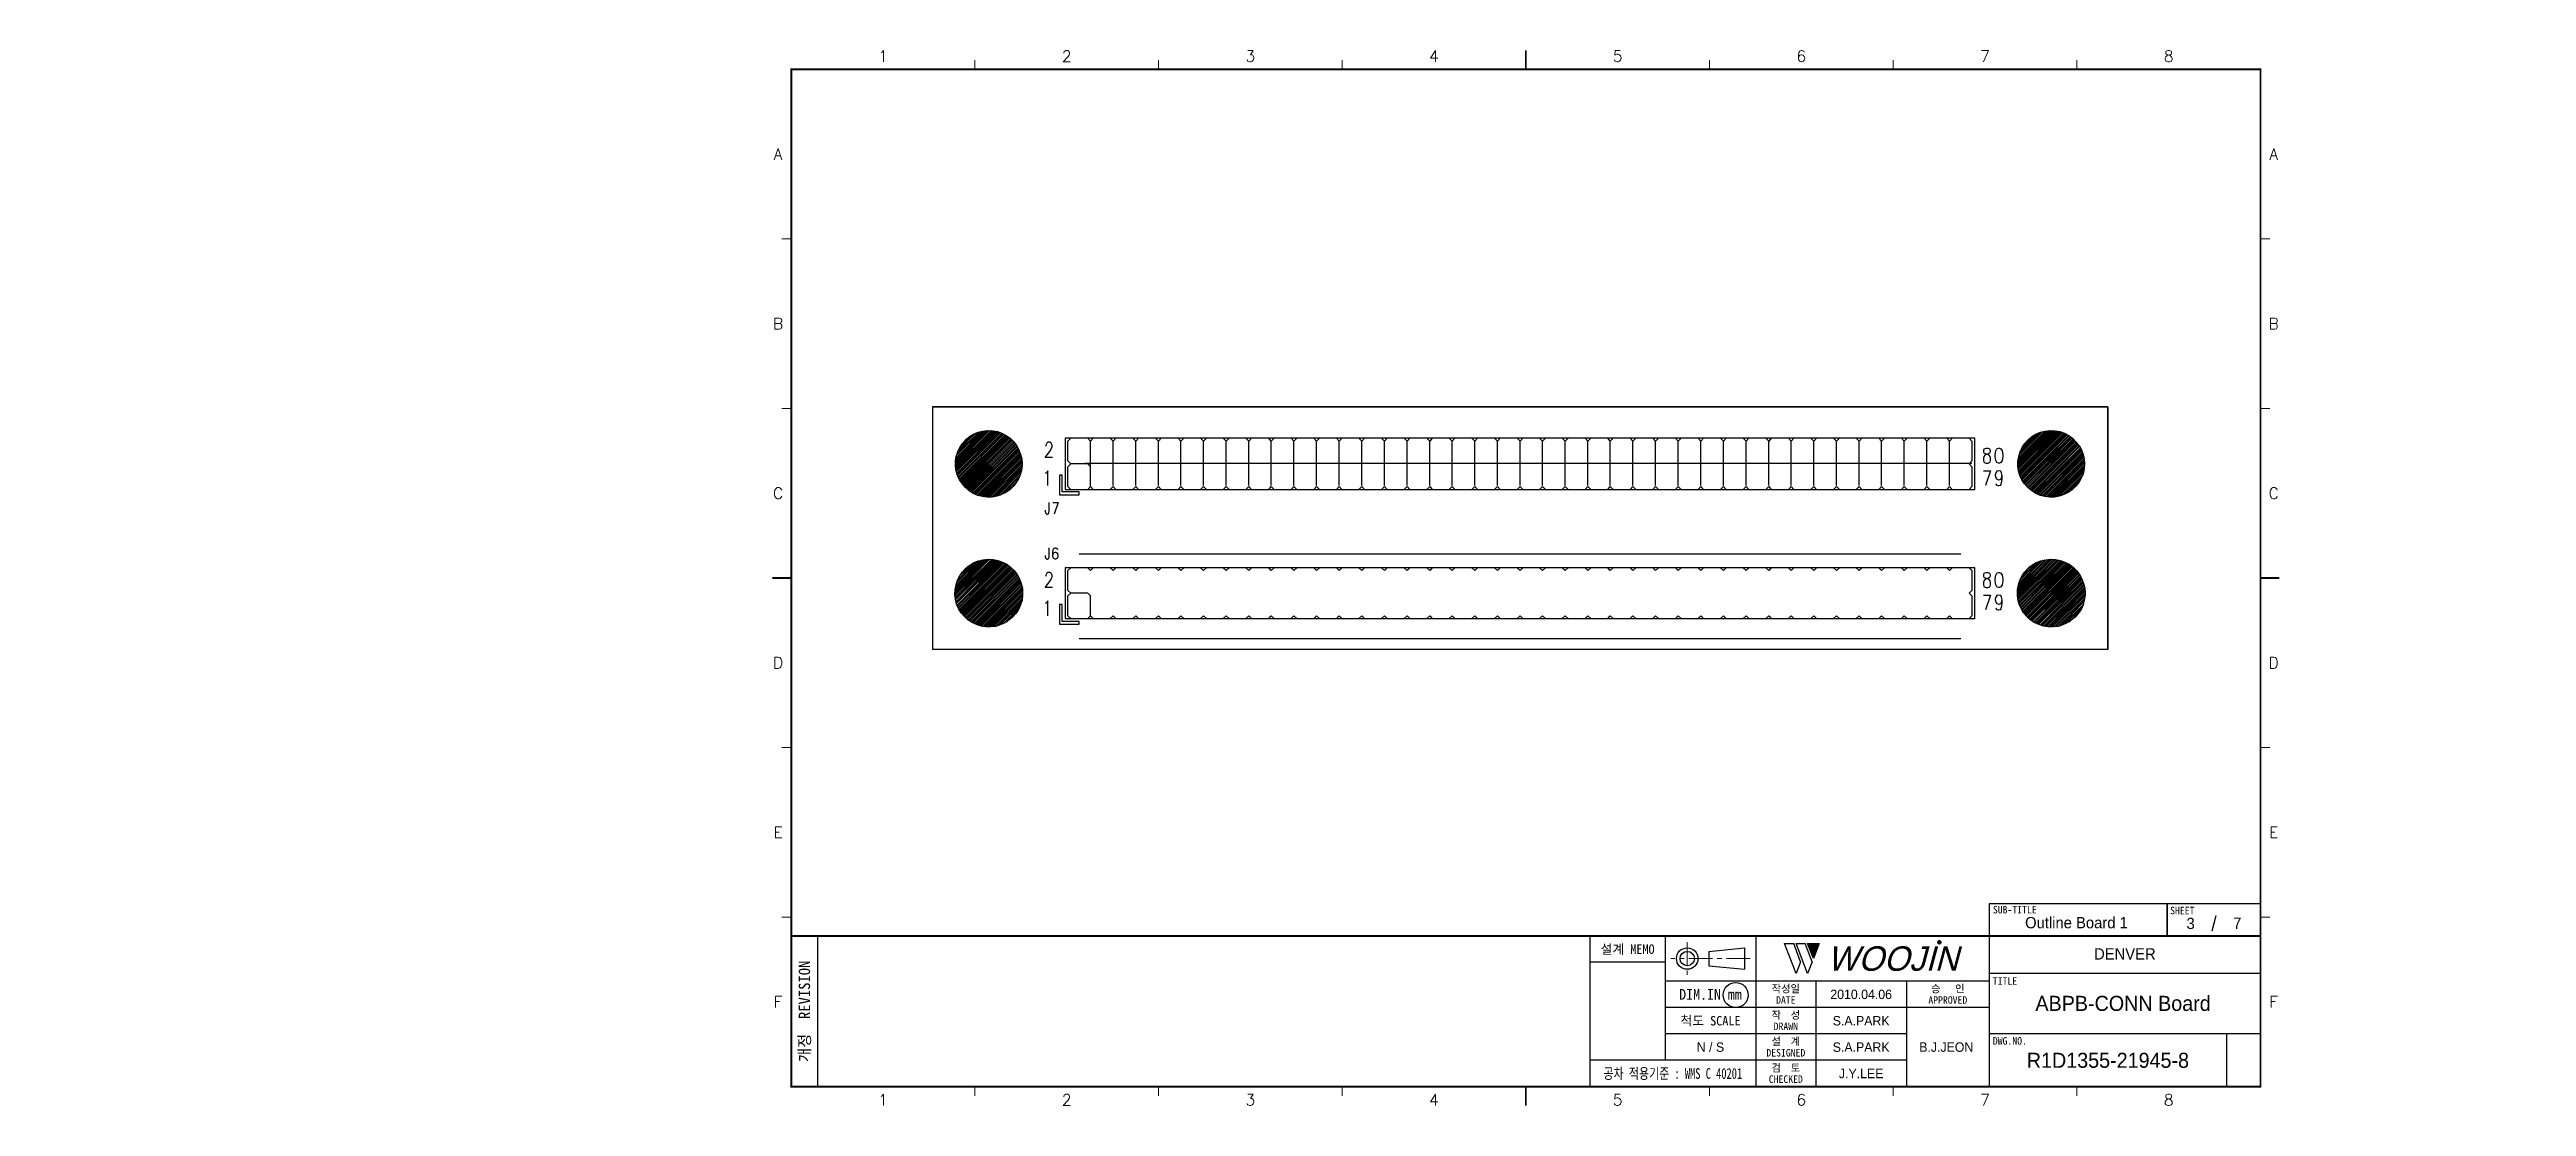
# Model space of a CAD drawing. Extents: x 295 to 953, y 10 to 290.
import ezdxf
from ezdxf.enums import TextEntityAlignment as Align

# ---------------------------------------------------------------- set-up
doc = ezdxf.new("R2010")
doc.units = 0
doc.header["$LTSCALE"] = 5
doc.header["$MEASUREMENT"] = 0
doc.linetypes.add('CENTER', pattern=[2, 1.25, -0.25, 0.25, -0.25])
doc.layers.get('0').update_dxf_attribs({"linetype": 'CONTINUOUS', "lineweight": 25})
for name, color, linetype, lineweight in [('2', 2, 'CENTER', 13), ('4', 4, 'CONTINUOUS', 18), ('6', 6, 'CONTINUOUS', 13)]:
    doc.layers.add(name, color=color, linetype=linetype, lineweight=lineweight)
for name, color, linetype in [('CK', 7, 'CONTINUOUS'), ('D2', 1, 'CONTINUOUS'), ('SHEET', 3, 'CONTINUOUS'), ('문자', 4, 'CONTINUOUS'), ('테두리', 3, 'CONTINUOUS')]:
    doc.layers.add(name, color=color, linetype=linetype)
doc.styles.add('MARK', font='ARLRDBD.TTF')
doc.styles.get("Standard").update_dxf_attribs({"font": 'simplex.shx'})
doc.styles.add('굴림', font='')
doc.styles.add('굴림체', font='')
doc.styles.get('굴림').set_extended_font_data('Gulim')
doc.styles.get('굴림체').set_extended_font_data('GulimChe')

msp = doc.modelspace()

# ---------------------------------------------------------------- texts
at = {"color": 4, "style": '굴림'}
for s, p in [('2010.04.06', (775.98, 39.5)), ('S.A.PARK', (775.98, 32.5)), ('S.A.PARK', (775.98, 25.5)), ('B.J.JEON', (798.57, 25.5)), ('J.Y.LEE', (775.98, 18.5))]:
    msp.add_text(s, height=2.5, dxfattribs=at).set_placement(p, align=Align.MIDDLE_CENTER)
at = {"layer": '4', "style": '굴림'}
for s, p in [('Outline Board 1', (833.13, 58.53)), ('3', (863.44, 58.33)), ('7', (875.83, 58.38)), ('DENVER', (845.98, 50.24))]:
    msp.add_text(s, height=3, dxfattribs=at).set_placement(p, align=Align.MIDDLE_CENTER)
at = {"layer": '6', "char_height": 3.5278, "width": 39.2183, "attachment_point": 4}
for insert in [(295.11, 181.28), (295.11, 173.63)]:
    msp.add_mtext('{\\f굴림|b0|i0|c129;\\C7;', dxfattribs=dict(at, insert=insert))
at = {"layer": '6', "color": 4, "char_height": 3, "attachment_point": 4, "style": '굴림체'}
for insert, width in [((905.28, 137.42), 36.962), ((952.58, 106.26), 52.2944), ((952.58, 102.14), 52.2944), ((573.67, 73.54), 36.962)]:
    msp.add_mtext('{\\f굴림|b0|i0|c129;\\C7;', dxfattribs=dict(at, insert=insert, width=width))
at = {"layer": '문자', "style": '굴림'}
for s, height, p in [('ABPB-CONN Board', 4, (845.5, 37.11)), ('N / S', 2.5, (735.98, 25.5)), ('R1D1355-21945-8', 4, (841.48, 22))]:
    msp.add_text(s, height=height, dxfattribs=at).set_placement(p, align=Align.MIDDLE_CENTER)

# ---------------------------------------------------------------- blocks, each defined once
blk = doc.blocks.new('B')
at = {"layer": '문자'}
blk.add_hatch(color=256, dxfattribs=at).paths.add_polyline_path([(13.79, 10), (15.31, 6), (16.84, 10)])
at = {"color": 4, "const_width": 0.6}
blk.add_lwpolyline([(48.46, 10.32, 1), (49.06, 10.32, 1)], format="xyb", close=True, dxfattribs=at)
at = {"layer": '문자'}
for p, q in [((10.73, 2), (7.68, 10)), ((7.68, 10), (10.09, 10)), ((11.94, 5.16), (10.09, 10)), ((10.73, 10), (13.15, 10)), ((13.79, 2), (10.73, 10)), ((14.99, 5.16), (13.15, 10)), ((13.79, 10), (16.84, 10)), ((15.31, 6), (13.79, 10)), ((16.84, 10), (15.31, 6)), ((11.94, 5.16), (10.73, 2)), ((14.99, 5.16), (13.79, 2))]:
    blk.add_line(p, q, dxfattribs=at)
at = {"layer": '문자', "style": 'MARK', "oblique": 15}
blk.add_text('WOOJIN', height=6.5, dxfattribs=at).set_placement((36.4, 6), align=Align.MIDDLE_CENTER)
blk = doc.blocks.new('C')
blk.add_line((15, 285), (15, 285))
at = {"layer": '2'}
for p, q in [((252.83, 53.35), (252.83, 44.65)), ((269.53, 49), (248.48, 49))]:
    blk.add_line(p, q, dxfattribs=at)
at = {"layer": 'SHEET'}
for p, q in [((393.14, 60.3), (392.07, 56.28)), ((22, 55), (22, 15)), ((227, 55), (227, 15)), ((247, 55), (247, 22)), ((271, 55), (271, 15)), ((271, 55), (271, 15)), ((333, 55), (333, 15)), ((247, 48), (227, 48)), ((333, 43), (247, 43)), ((287, 43), (287, 15)), ((311, 43), (311, 15)), ((405, 45), (333, 45)), ((333, 36), (247, 36)), ((311, 29), (247, 29)), ((405, 29), (333, 29)), ((396, 29), (396, 15)), ((311, 22), (227, 22))]:
    blk.add_line(p, q, dxfattribs=at)
at = {"layer": 'SHEET', "color": 4}
for p, q in [((258.53, 50.9), (268.03, 51.85)), ((258.53, 50.9), (258.53, 47.1)), ((258.53, 47.1), (268.03, 46.15)), ((268.03, 51.85), (268.03, 46.15))]:
    blk.add_line(p, q, dxfattribs=at)
at = {"layer": 'SHEET'}
for points in [[(333, 55), (380.19, 55), (380.19, 63.49), (333, 63.49)], [(380.19, 55), (405, 55), (405, 63.49), (380.19, 63.49)]]:
    blk.add_lwpolyline(points, close=True, dxfattribs=at)
at = {"layer": 'SHEET', "color": 4}
for radius in [2.85, 1.9]:
    blk.add_circle((252.83, 49), radius, dxfattribs=at)
at = {"layer": 'SHEET'}
blk.add_circle((265.7, 39.32), 3.32, dxfattribs=at)
at = {"layer": '테두리'}
blk.add_line((405, 285), (405, 15), dxfattribs=at)
for points, const_width in [([(210, 290), (210, 285)], 0.5), ([(15, 285), (15, 15), (405, 15), (405, 285), (15, 285)], 0.5), ([(63.75, 287.5), (63.75, 285)], 0.3), ([(112.5, 287.5), (112.5, 285)], 0.3), ([(161.25, 287.5), (161.25, 285)], 0.3), ([(258.75, 287.5), (258.75, 285)], 0.3), ([(307.5, 287.5), (307.5, 285)], 0.3), ([(356.25, 287.5), (356.25, 285)], 0.3), ([(12.5, 240), (15, 240)], 0.3), ([(407.5, 240), (405, 240)], 0.3), ([(12.5, 195), (15, 195)], 0.3), ([(407.5, 195), (405, 195)], 0.3), ([(10, 150), (15, 150)], 0.5), ([(410, 150), (405, 150)], 0.5), ([(12.5, 105), (15, 105)], 0.3), ([(407.5, 105), (405, 105)], 0.3), ([(12.5, 60), (15, 60)], 0.3), ([(407.5, 60), (405, 60)], 0.3), ([(15, 55), (405, 55)], 0.5), ([(63.75, 12.5), (63.75, 15)], 0.3), ([(112.5, 12.5), (112.5, 15)], 0.3), ([(161.25, 12.5), (161.25, 15)], 0.3), ([(210, 10), (210, 15)], 0.5), ([(258.75, 12.5), (258.75, 15)], 0.3), ([(307.5, 12.5), (307.5, 15)], 0.3), ([(356.25, 12.5), (356.25, 15)], 0.3)]:
    blk.add_lwpolyline(points, dxfattribs=dict(at, const_width=const_width))
blk.add_blockref('B', (271, 43))
at = {"layer": '문자'}
for s, p in [('1', (39.38, 288.5)), ('2', (88.12, 288.5)), ('3', (136.88, 288.5)), ('4', (185.62, 288.5)), ('5', (234.38, 288.5)), ('6', (283.12, 288.5)), ('7', (331.88, 288.5)), ('8', (380.62, 288.5)), ('A', (11.5, 262.5)), ('A', (408.5, 262.5)), ('B', (11.5, 217.5)), ('B', (408.5, 217.5)), ('C', (11.5, 172.5)), ('C', (408.5, 172.5)), ('D', (11.5, 127.5)), ('D', (408.5, 127.5)), ('E', (11.5, 82.5)), ('E', (408.5, 82.5)), ('F', (11.5, 37.5)), ('F', (408.5, 37.5)), ('1', (39.38, 11.5)), ('2', (88.12, 11.5)), ('3', (136.88, 11.5)), ('4', (185.62, 11.5)), ('5', (234.38, 11.5)), ('6', (283.12, 11.5)), ('7', (331.88, 11.5)), ('8', (380.62, 11.5))]:
    blk.add_text(s, height=3, dxfattribs=at).set_placement(p, align=Align.MIDDLE)
at = {"layer": '문자', "style": '굴림체'}
for s, height, p in [('SUB-TITLE', 2, (339.77, 61.98)), ('SHEET', 2, (384.24, 61.74)), ('설계 MEMO', 2.5, (237, 51.5)), ('DIM.IN mm', 2.85, (259, 39.5)), ('작성일', 2, (279, 41)), ('승   인', 2, (322, 41)), ('척도 SCALE', 2.5, (259, 32.5)), ('작  성', 2, (279, 34)), ('DATE', 2, (279, 38)), ('APPROVED', 2, (322, 38)), ('설  계', 2, (279, 27)), ('DRAWN', 2, (279, 31)), ('DESIGNED', 2, (279, 24)), ('검  토', 2, (279, 20)), ('CHECKED', 2, (279, 17))]:
    blk.add_text(s, height=height, dxfattribs=at).set_placement(p, align=Align.MIDDLE_CENTER)
blk.add_text('개정  REVISION', height=3, rotation=90, dxfattribs=at).set_placement((18.5, 35), align=Align.MIDDLE_CENTER)
for s, p in [('TITLE', (333.95, 42.05)), ('DWG.NO.', (333.95, 26.15))]:
    blk.add_text(s, height=2, dxfattribs=at).set_placement(p)
at = {"layer": '문자', "style": '굴림체', "width": 0.75}
blk.add_text('공차 적용기준 : WMS C 40201', height=2.85, dxfattribs=at).set_placement((249, 18.5), align=Align.MIDDLE_CENTER)

# ---------------------------------------------------------------- linework, layer by layer
msp.add_line((491.98, 15), (491.98, 15))
msp.add_line((491.98, 15), (491.98, 15))
at = {"layer": 'CK', "color": 7}
for p, q in [((535.57, 180.91), (543.8, 189.14)), ((535.57, 180.45), (544.26, 189.14)), ((535.57, 180.07), (544.64, 189.14)), ((535.57, 179.62), (545.1, 189.14)), ((535.65, 181.44), (543.35, 189.06)), ((535.65, 179.23), (545.48, 189.06)), ((535.73, 178.85), (545.86, 189.06)), ((535.73, 181.9), (542.81, 188.99)), ((535.73, 178.47), (546.24, 188.99)), ((535.8, 178.17), (546.55, 188.91)), ((535.88, 182.51), (542.28, 188.91)), ((535.95, 177.79), (546.93, 188.76)), ((536.03, 183.12), (541.67, 188.68)), ((536.03, 177.48), (547.23, 188.68)), ((536.11, 177.18), (547.54, 188.61)), ((536.18, 183.5), (536.72, 184.64)), ((536.26, 183.81), (540.91, 188.45)), ((536.26, 176.87), (547.84, 188.45)), ((536.41, 176.57), (548.15, 188.3)), ((536.56, 176.26), (548.45, 188.15)), ((536.72, 184.64), (540.07, 188)), ((536.72, 175.96), (548.76, 188)), ((536.72, 184.64), (537.48, 185.71)), ((536.87, 175.73), (548.98, 187.85)), ((537.02, 175.42), (549.29, 187.69)), ((537.17, 175.2), (549.52, 187.54)), ((537.4, 174.97), (549.75, 187.31)), ((537.48, 185.71), (538.32, 186.7)), ((537.55, 174.74), (549.98, 187.16)), ((537.71, 186.09), (538.62, 187.01)), ((537.78, 174.51), (550.28, 186.93)), ((537.94, 174.28), (550.43, 186.78)), ((538.16, 174.05), (550.66, 186.55)), ((538.32, 186.7), (539.31, 187.54)), ((538.39, 173.82), (550.89, 186.32)), ((538.62, 173.6), (551.12, 186.09)), ((538.85, 173.44), (551.27, 185.86)), ((539.08, 173.21), (551.5, 185.64)), ((539.31, 187.54), (540.37, 188.15)), ((539.38, 173.06), (551.65, 185.41)), ((539.61, 172.91), (551.88, 185.1)), ((539.84, 172.68), (552.03, 184.87)), ((540.15, 172.53), (552.19, 184.57)), ((540.37, 188.15), (541.59, 188.68)), ((540.45, 172.38), (552.34, 184.26)), ((541.59, 188.68), (542.81, 188.99)), ((542.81, 188.99), (544.11, 189.14)), ((544.11, 189.14), (545.4, 189.06)), ((545.4, 189.06), (546.7, 188.84)), ((546.7, 188.84), (547.92, 188.45)), ((547.92, 188.45), (549.06, 187.85)), ((549.06, 187.85), (550.13, 187.08)), ((550.13, 187.08), (551.04, 186.17)), ((551.04, 186.17), (551.8, 185.18)), ((551.8, 185.18), (552.41, 184.04)), ((559.73, 185.64), (559.58, 185.25)), ((559.58, 185.25), (559.58, 185.03)), ((559.81, 185.79), (559.73, 185.64)), ((560.11, 186.02), (559.81, 185.79)), ((560.64, 186.02), (560.11, 186.02)), ((560.95, 185.79), (560.64, 186.02)), ((560.8, 183.88), (561.1, 184.49)), ((561.1, 185.64), (560.95, 185.79)), ((561.25, 185.25), (561.1, 185.64)), ((561.1, 184.49), (561.25, 184.87)), ((561.25, 184.87), (561.25, 185.25)), ((564.68, 187.08), (564.68, 173.52)), ((806.16, 187.08), (564.68, 187.08)), ((566.21, 187.08), (565.44, 186.32)), ((565.44, 181.06), (565.44, 186.32)), ((570.7, 187.08), (566.21, 187.08)), ((571.39, 186.32), (570.7, 187.08)), ((572.15, 187.08), (571.39, 186.32)), ((571.39, 174.51), (571.39, 186.47)), ((576.65, 187.08), (572.15, 187.08)), ((577.41, 186.32), (576.65, 187.08)), ((578.17, 187.08), (577.41, 186.32)), ((577.41, 174.51), (577.41, 186.47)), ((582.67, 187.08), (578.17, 187.08)), ((583.43, 186.32), (582.67, 187.08)), ((584.19, 187.08), (583.43, 186.32)), ((583.43, 174.51), (583.43, 186.47)), ((588.68, 187.08), (584.19, 187.08)), ((589.45, 186.32), (588.68, 187.08)), ((590.21, 187.08), (589.45, 186.32)), ((589.45, 174.51), (589.45, 186.47)), ((594.7, 187.08), (590.21, 187.08)), ((595.39, 186.32), (594.7, 187.08)), ((596.15, 187.08), (595.39, 186.32)), ((595.39, 174.51), (595.39, 186.47)), ((600.65, 187.08), (596.15, 187.08)), ((601.41, 186.32), (600.65, 187.08)), ((602.17, 187.08), (601.41, 186.32)), ((601.41, 174.51), (601.41, 186.47)), ((606.67, 187.08), (602.17, 187.08)), ((607.43, 186.32), (606.67, 187.08)), ((608.19, 187.08), (607.43, 186.32)), ((607.43, 174.51), (607.43, 186.47)), ((612.69, 187.08), (608.19, 187.08)), ((613.45, 186.32), (612.69, 187.08)), ((614.14, 187.08), (613.45, 186.32)), ((613.45, 174.51), (613.45, 186.47)), ((618.71, 187.08), (614.14, 187.08)), ((619.39, 186.32), (618.71, 187.08)), ((620.16, 187.08), (619.39, 186.32)), ((619.39, 174.51), (619.39, 186.47)), ((624.65, 187.08), (620.16, 187.08)), ((625.41, 186.32), (624.65, 187.08)), ((626.18, 187.08), (625.41, 186.32)), ((625.41, 174.51), (625.41, 186.47)), ((630.67, 187.08), (626.18, 187.08)), ((631.43, 186.32), (630.67, 187.08)), ((632.2, 187.08), (631.43, 186.32)), ((631.43, 174.51), (631.43, 186.47)), ((636.69, 187.08), (632.2, 187.08)), ((637.45, 186.32), (636.69, 187.08)), ((638.14, 187.08), (637.45, 186.32)), ((637.45, 174.51), (637.45, 186.47)), ((642.63, 187.08), (638.14, 187.08)), ((643.4, 186.32), (642.63, 187.08)), ((644.16, 187.08), (643.4, 186.32)), ((643.4, 174.51), (643.4, 186.47)), ((648.65, 187.08), (644.16, 187.08)), ((649.42, 186.32), (648.65, 187.08)), ((650.18, 187.08), (649.42, 186.32)), ((649.42, 174.51), (649.42, 186.47)), ((654.67, 187.08), (650.18, 187.08)), ((655.44, 186.32), (654.67, 187.08)), ((656.2, 187.08), (655.44, 186.32)), ((655.44, 174.51), (655.44, 186.47)), ((660.69, 187.08), (656.2, 187.08)), ((661.46, 186.32), (660.69, 187.08)), ((662.14, 187.08), (661.46, 186.32)), ((661.46, 174.51), (661.46, 186.47)), ((666.64, 187.08), (662.14, 187.08)), ((667.4, 186.32), (666.64, 187.08)), ((668.16, 187.08), (667.4, 186.32)), ((667.4, 174.51), (667.4, 186.47)), ((672.66, 187.08), (668.16, 187.08)), ((673.42, 186.32), (672.66, 187.08)), ((674.18, 187.08), (673.42, 186.32)), ((673.42, 174.51), (673.42, 186.47)), ((678.68, 187.08), (674.18, 187.08)), ((679.44, 186.32), (678.68, 187.08)), ((680.2, 187.08), (679.44, 186.32)), ((679.44, 174.51), (679.44, 186.47)), ((684.7, 187.08), (680.2, 187.08)), ((685.46, 186.32), (684.7, 187.08)), ((686.14, 187.08), (685.46, 186.32)), ((685.46, 174.51), (685.46, 186.47)), ((690.64, 187.08), (686.14, 187.08)), ((691.4, 186.32), (690.64, 187.08)), ((692.16, 187.08), (691.4, 186.32)), ((691.4, 174.51), (691.4, 186.47)), ((696.66, 187.08), (692.16, 187.08)), ((697.42, 186.32), (696.66, 187.08)), ((698.18, 187.08), (697.42, 186.32)), ((697.42, 174.51), (697.42, 186.47)), ((702.68, 187.08), (698.18, 187.08)), ((703.44, 186.32), (702.68, 187.08)), ((704.2, 187.08), (703.44, 186.32)), ((703.44, 174.51), (703.44, 186.47)), ((708.7, 187.08), (704.2, 187.08)), ((709.39, 186.32), (708.7, 187.08)), ((710.15, 187.08), (709.39, 186.32)), ((709.39, 174.51), (709.39, 186.47)), ((714.64, 187.08), (710.15, 187.08)), ((715.41, 186.32), (714.64, 187.08)), ((716.17, 187.08), (715.41, 186.32)), ((715.41, 174.51), (715.41, 186.47)), ((720.66, 187.08), (716.17, 187.08)), ((721.43, 186.32), (720.66, 187.08)), ((722.19, 187.08), (721.43, 186.32)), ((721.43, 174.51), (721.43, 186.47)), ((726.68, 187.08), (722.19, 187.08)), ((727.45, 186.32), (726.68, 187.08)), ((728.21, 187.08), (727.45, 186.32)), ((727.45, 174.51), (727.45, 186.47)), ((732.7, 187.08), (728.21, 187.08)), ((733.39, 186.32), (732.7, 187.08)), ((734.15, 187.08), (733.39, 186.32)), ((733.39, 174.51), (733.39, 186.47)), ((738.65, 187.08), (734.15, 187.08)), ((739.41, 186.32), (738.65, 187.08)), ((740.17, 187.08), (739.41, 186.32)), ((739.41, 174.51), (739.41, 186.47)), ((744.67, 187.08), (740.17, 187.08)), ((745.43, 186.32), (744.67, 187.08)), ((746.19, 187.08), (745.43, 186.32)), ((745.43, 174.51), (745.43, 186.47)), ((750.69, 187.08), (746.19, 187.08)), ((751.45, 186.32), (750.69, 187.08)), ((752.13, 187.08), (751.45, 186.32)), ((751.45, 174.51), (751.45, 186.47)), ((756.71, 187.08), (752.13, 187.08)), ((757.39, 186.32), (756.71, 187.08)), ((758.15, 187.08), (757.39, 186.32)), ((757.39, 174.51), (757.39, 186.47)), ((762.65, 187.08), (758.15, 187.08)), ((763.41, 186.32), (762.65, 187.08)), ((764.17, 187.08), (763.41, 186.32)), ((763.41, 174.51), (763.41, 186.47)), ((768.67, 187.08), (764.17, 187.08)), ((769.43, 186.32), (768.67, 187.08)), ((770.19, 187.08), (769.43, 186.32)), ((769.43, 174.51), (769.43, 186.47)), ((774.69, 187.08), (770.19, 187.08)), ((775.45, 186.32), (774.69, 187.08)), ((776.14, 187.08), (775.45, 186.32)), ((775.45, 174.51), (775.45, 186.47)), ((780.71, 187.08), (776.14, 187.08)), ((781.39, 186.32), (780.71, 187.08)), ((782.16, 187.08), (781.39, 186.32)), ((781.39, 174.51), (781.39, 186.47)), ((786.65, 187.08), (782.16, 187.08)), ((787.41, 186.32), (786.65, 187.08)), ((788.18, 187.08), (787.41, 186.32)), ((787.41, 174.51), (787.41, 186.47)), ((792.67, 187.08), (788.18, 187.08)), ((793.43, 186.32), (792.67, 187.08)), ((794.2, 187.08), (793.43, 186.32)), ((793.43, 174.51), (793.43, 186.47)), ((798.69, 187.08), (794.2, 187.08)), ((799.45, 186.32), (798.69, 187.08)), ((800.14, 187.08), (799.45, 186.32)), ((799.45, 174.51), (799.45, 186.47)), ((804.64, 187.08), (800.14, 187.08)), ((805.4, 186.32), (804.64, 187.08)), ((805.4, 186.32), (805.4, 181.06)), ((806.16, 173.52), (806.16, 187.08)), ((808.52, 183.88), (808.67, 184.26)), ((808.67, 184.26), (809.13, 184.49)), ((809.13, 184.49), (809.66, 184.49)), ((809.66, 184.49), (810.05, 184.26)), ((810.05, 184.26), (810.2, 183.88)), ((811.72, 183.73), (812.03, 184.26)), ((812.03, 184.26), (812.41, 184.49)), ((812.41, 184.49), (812.71, 184.49)), ((812.71, 184.49), (813.09, 184.26)), ((813.09, 184.26), (813.4, 183.73)), ((817.59, 180.91), (825.82, 189.14)), ((817.59, 180.45), (826.28, 189.14)), ((817.59, 180.07), (826.66, 189.14)), ((817.59, 179.62), (827.11, 189.14)), ((817.67, 181.44), (825.29, 189.06)), ((817.67, 179.23), (827.5, 189.06)), ((817.67, 178.85), (827.88, 189.06)), ((817.74, 181.9), (824.83, 188.99)), ((817.74, 178.47), (828.18, 188.99)), ((817.82, 182.51), (824.22, 188.91)), ((817.82, 178.17), (828.56, 188.91)), ((817.89, 177.79), (828.87, 188.76)), ((818.05, 183.12), (823.61, 188.68)), ((818.05, 177.48), (829.25, 188.68)), ((818.12, 177.18), (829.55, 188.61)), ((818.2, 183.5), (818.73, 184.64)), ((818.28, 183.81), (822.92, 188.45)), ((818.28, 176.87), (829.86, 188.45)), ((818.43, 176.57), (830.16, 188.3)), ((818.5, 176.26), (830.47, 188.15)), ((818.66, 175.96), (830.7, 188)), ((818.73, 184.64), (822.09, 188)), ((818.73, 184.64), (819.42, 185.71)), ((818.89, 175.73), (831, 187.85)), ((819.04, 175.42), (831.23, 187.69)), ((819.19, 175.2), (831.53, 187.54)), ((819.34, 174.97), (831.76, 187.31)), ((819.42, 185.71), (820.33, 186.7)), ((819.57, 174.74), (831.99, 187.16)), ((819.72, 186.09), (820.64, 187.01)), ((819.72, 174.51), (832.22, 186.93)), ((819.95, 174.28), (832.45, 186.78)), ((820.18, 174.05), (832.68, 186.55)), ((820.33, 186.7), (821.32, 187.54)), ((820.41, 173.82), (832.91, 186.32)), ((820.64, 173.6), (833.13, 186.09)), ((820.87, 173.44), (833.29, 185.86)), ((821.09, 173.21), (833.52, 185.64)), ((821.32, 187.54), (822.39, 188.15)), ((821.32, 173.06), (833.67, 185.41)), ((821.63, 172.91), (833.82, 185.1)), ((821.86, 172.68), (833.97, 184.87)), ((822.16, 172.53), (834.2, 184.57)), ((822.39, 188.15), (823.61, 188.68)), ((822.47, 172.38), (834.35, 184.26)), ((823.61, 188.68), (824.83, 188.99)), ((824.83, 188.99), (826.12, 189.14)), ((826.12, 189.14), (827.42, 189.06)), ((827.42, 189.06), (828.71, 188.84)), ((828.71, 188.84), (829.93, 188.45)), ((829.93, 188.45), (831.08, 187.85)), ((831.08, 187.85), (832.07, 187.08)), ((832.07, 187.08), (832.98, 186.17)), ((832.98, 186.17), (833.82, 185.18)), ((833.82, 185.18), (834.43, 184.04)), ((535.57, 180.99), (535.8, 182.28)), ((535.57, 179.69), (535.57, 180.99)), ((535.8, 178.4), (535.57, 179.69)), ((535.8, 182.28), (536.18, 183.5)), ((536.11, 177.18), (535.8, 178.4)), ((540.76, 172.3), (552.49, 184.04)), ((540.98, 172.15), (552.57, 183.73)), ((541.36, 172), (552.72, 183.43)), ((541.67, 171.92), (552.79, 183.04)), ((541.97, 171.77), (552.95, 182.74)), ((542.28, 171.69), (553.02, 182.43)), ((542.66, 171.61), (553.1, 182.05)), ((543.04, 171.54), (553.18, 181.67)), ((543.42, 171.54), (553.18, 181.29)), ((543.8, 171.46), (553.25, 180.91)), ((544.18, 171.46), (553.25, 180.53)), ((544.64, 171.46), (553.25, 180.07)), ((545.1, 171.46), (553.25, 179.62)), ((545.56, 171.54), (553.18, 179.16)), ((546.09, 171.61), (553.1, 178.62)), ((546.7, 171.77), (552.95, 178.09)), ((552.41, 184.04), (552.87, 182.82)), ((552.87, 177.63), (552.41, 176.49)), ((552.87, 182.82), (553.18, 181.6)), ((553.18, 178.93), (552.87, 177.63)), ((553.18, 181.6), (553.25, 180.3)), ((553.25, 180.23), (553.18, 178.93)), ((553.25, 180.3), (553.25, 180.23)), ((559.42, 181.98), (560.8, 183.88)), ((561.33, 181.98), (559.42, 181.98)), ((559.73, 177.94), (559.42, 177.71)), ((560.11, 178.47), (559.73, 177.94)), ((560.11, 174.51), (560.11, 178.47)), ((566.21, 180.3), (565.44, 181.06)), ((565.44, 179.54), (566.21, 180.3)), ((565.44, 174.28), (565.44, 179.54)), ((570.7, 180.3), (566.21, 180.3)), ((569.94, 180.45), (805.4, 180.45)), ((571.39, 179.54), (570.7, 180.3)), ((571.39, 174.28), (571.39, 179.54)), ((805.4, 181.06), (804.64, 180.3)), ((804.64, 180.3), (805.4, 179.54)), ((805.4, 179.54), (805.4, 174.28)), ((808.52, 182.21), (808.45, 181.83)), ((808.45, 181.83), (808.45, 181.22)), ((808.45, 181.22), (808.52, 180.83)), ((808.45, 178.47), (810.35, 178.47)), ((808.52, 183.5), (808.52, 183.88)), ((808.67, 183.12), (808.52, 183.5)), ((808.83, 182.59), (808.52, 182.21)), ((808.52, 180.83), (808.67, 180.68)), ((808.98, 182.97), (808.67, 183.12)), ((808.67, 180.68), (809.13, 180.45)), ((809.28, 182.74), (808.83, 182.59)), ((809.51, 182.74), (808.98, 182.97)), ((810.35, 178.47), (808.98, 174.51)), ((809.13, 180.45), (809.66, 180.45)), ((809.82, 182.97), (809.28, 182.74)), ((809.97, 182.59), (809.51, 182.74)), ((809.66, 180.45), (810.05, 180.68)), ((810.05, 183.12), (809.82, 182.97)), ((810.2, 182.21), (809.97, 182.59)), ((810.2, 183.5), (810.05, 183.12)), ((810.05, 180.68), (810.2, 180.83)), ((810.2, 183.88), (810.2, 183.5)), ((810.35, 181.83), (810.2, 182.21)), ((810.2, 180.83), (810.35, 181.22)), ((810.35, 181.22), (810.35, 181.83)), ((811.57, 182.74), (811.72, 183.73)), ((811.57, 182.21), (811.57, 182.74)), ((811.72, 181.22), (811.57, 182.21)), ((811.72, 177.94), (811.57, 177.33)), ((812.03, 180.68), (811.72, 181.22)), ((812.03, 178.32), (811.72, 177.94)), ((812.41, 180.45), (812.03, 180.68)), ((812.41, 178.47), (812.03, 178.32)), ((812.71, 180.45), (812.41, 180.45)), ((812.56, 178.47), (812.41, 178.47)), ((813.02, 178.32), (812.56, 178.47)), ((813.09, 180.68), (812.71, 180.45)), ((813.25, 177.94), (813.02, 178.32)), ((813.4, 181.22), (813.09, 180.68)), ((813.4, 177.18), (813.25, 177.94)), ((813.4, 183.73), (813.55, 182.74)), ((813.55, 182.21), (813.4, 181.22)), ((813.55, 182.74), (813.55, 182.21)), ((817.59, 180.99), (817.82, 182.28)), ((817.59, 179.69), (817.59, 180.99)), ((817.74, 178.4), (817.59, 179.69)), ((818.12, 177.18), (817.74, 178.4)), ((817.82, 182.28), (818.2, 183.5)), ((822.7, 172.3), (834.43, 184.04)), ((823, 172.15), (834.58, 183.73)), ((823.3, 172), (834.73, 183.43)), ((823.61, 171.92), (834.81, 183.04)), ((823.99, 171.77), (834.89, 182.74)), ((824.3, 171.69), (835.04, 182.43)), ((824.68, 171.61), (835.12, 182.05)), ((825.06, 171.54), (835.19, 181.67)), ((825.44, 171.54), (835.19, 181.29)), ((825.82, 171.46), (835.27, 180.91)), ((826.2, 171.46), (835.27, 180.53)), ((826.66, 171.46), (835.27, 180.07)), ((827.11, 171.46), (835.27, 179.62)), ((827.57, 171.54), (835.19, 179.16)), ((828.11, 171.61), (835.12, 178.62)), ((828.64, 171.77), (834.96, 178.09)), ((834.89, 177.63), (834.35, 176.49)), ((834.43, 184.04), (834.89, 182.82)), ((834.89, 182.82), (835.19, 181.6)), ((835.19, 178.93), (834.89, 177.63)), ((835.19, 181.6), (835.27, 180.3)), ((835.27, 180.23), (835.19, 178.93)), ((835.27, 180.3), (835.27, 180.23)), ((536.64, 176.03), (536.11, 177.18)), ((537.4, 174.97), (536.64, 176.03)), ((538.24, 173.98), (537.4, 174.97)), ((539.23, 173.14), (538.24, 173.98)), ((540.3, 172.45), (539.23, 173.14)), ((541.52, 171.92), (540.3, 172.45)), ((542.74, 171.61), (541.52, 171.92)), ((544.03, 171.46), (542.74, 171.61)), ((545.33, 171.46), (544.03, 171.46)), ((546.55, 171.69), (545.33, 171.46)), ((547.77, 172.15), (546.55, 171.69)), ((547.31, 171.92), (552.79, 177.41)), ((548.98, 172.68), (547.77, 172.15)), ((547.99, 172.22), (552.49, 176.72)), ((548.83, 172.68), (552.11, 175.88)), ((549.98, 173.44), (548.98, 172.68)), ((550.97, 174.36), (549.98, 173.44)), ((551.73, 175.35), (550.97, 174.36)), ((552.41, 176.49), (551.73, 175.35)), ((563.92, 177.33), (563.16, 177.33)), ((563.16, 177.33), (563.16, 172.07)), ((563.16, 172.07), (568.42, 172.07)), ((563.92, 172.83), (563.92, 177.33)), ((568.42, 172.83), (563.92, 172.83)), ((564.68, 173.52), (806.16, 173.52)), ((565.44, 174.28), (566.21, 173.52)), ((566.21, 173.52), (570.7, 173.52)), ((568.42, 172.07), (568.42, 172.83)), ((570.7, 173.52), (571.39, 174.28)), ((571.39, 174.28), (572.15, 173.52)), ((572.15, 173.52), (576.65, 173.52)), ((576.65, 173.52), (577.41, 174.28)), ((577.41, 174.28), (578.17, 173.52)), ((578.17, 173.52), (582.67, 173.52)), ((582.67, 173.52), (583.43, 174.28)), ((583.43, 174.28), (584.19, 173.52)), ((584.19, 173.52), (588.68, 173.52)), ((588.68, 173.52), (589.45, 174.28)), ((589.45, 174.28), (590.21, 173.52)), ((590.21, 173.52), (594.7, 173.52)), ((594.7, 173.52), (595.39, 174.28)), ((595.39, 174.28), (596.15, 173.52)), ((596.15, 173.52), (600.65, 173.52)), ((600.65, 173.52), (601.41, 174.28)), ((601.41, 174.28), (602.17, 173.52)), ((602.17, 173.52), (606.67, 173.52)), ((606.67, 173.52), (607.43, 174.28)), ((607.43, 174.28), (608.19, 173.52)), ((608.19, 173.52), (612.69, 173.52)), ((612.69, 173.52), (613.45, 174.28)), ((613.45, 174.28), (614.14, 173.52)), ((614.14, 173.52), (618.71, 173.52)), ((618.71, 173.52), (619.39, 174.28)), ((619.39, 174.28), (620.16, 173.52)), ((620.16, 173.52), (624.65, 173.52)), ((624.65, 173.52), (625.41, 174.28)), ((625.41, 174.28), (626.18, 173.52)), ((626.18, 173.52), (630.67, 173.52)), ((630.67, 173.52), (631.43, 174.28)), ((631.43, 174.28), (632.2, 173.52)), ((632.2, 173.52), (636.69, 173.52)), ((636.69, 173.52), (637.45, 174.28)), ((637.45, 174.28), (638.14, 173.52)), ((638.14, 173.52), (642.63, 173.52)), ((642.63, 173.52), (643.4, 174.28)), ((643.4, 174.28), (644.16, 173.52)), ((644.16, 173.52), (648.65, 173.52)), ((648.65, 173.52), (649.42, 174.28)), ((649.42, 174.28), (650.18, 173.52)), ((650.18, 173.52), (654.67, 173.52)), ((654.67, 173.52), (655.44, 174.28)), ((655.44, 174.28), (656.2, 173.52)), ((656.2, 173.52), (660.69, 173.52)), ((660.69, 173.52), (661.46, 174.28)), ((661.46, 174.28), (662.14, 173.52)), ((662.14, 173.52), (666.64, 173.52)), ((666.64, 173.52), (667.4, 174.28)), ((667.4, 174.28), (668.16, 173.52)), ((668.16, 173.52), (672.66, 173.52)), ((672.66, 173.52), (673.42, 174.28)), ((673.42, 174.28), (674.18, 173.52)), ((674.18, 173.52), (678.68, 173.52)), ((678.68, 173.52), (679.44, 174.28)), ((679.44, 174.28), (680.2, 173.52)), ((680.2, 173.52), (684.7, 173.52)), ((684.7, 173.52), (685.46, 174.28)), ((685.46, 174.28), (686.14, 173.52)), ((686.14, 173.52), (690.64, 173.52)), ((690.64, 173.52), (691.4, 174.28)), ((691.4, 174.28), (692.16, 173.52)), ((692.16, 173.52), (696.66, 173.52)), ((696.66, 173.52), (697.42, 174.28)), ((697.42, 174.28), (698.18, 173.52)), ((698.18, 173.52), (702.68, 173.52)), ((702.68, 173.52), (703.44, 174.28)), ((703.44, 174.28), (704.2, 173.52)), ((704.2, 173.52), (708.7, 173.52)), ((708.7, 173.52), (709.39, 174.28)), ((709.39, 174.28), (710.15, 173.52)), ((710.15, 173.52), (714.64, 173.52)), ((714.64, 173.52), (715.41, 174.28)), ((715.41, 174.28), (716.17, 173.52)), ((716.17, 173.52), (720.66, 173.52)), ((720.66, 173.52), (721.43, 174.28)), ((721.43, 174.28), (722.19, 173.52)), ((722.19, 173.52), (726.68, 173.52)), ((726.68, 173.52), (727.45, 174.28)), ((727.45, 174.28), (728.21, 173.52)), ((728.21, 173.52), (732.7, 173.52)), ((732.7, 173.52), (733.39, 174.28)), ((733.39, 174.28), (734.15, 173.52)), ((734.15, 173.52), (738.65, 173.52)), ((738.65, 173.52), (739.41, 174.28)), ((739.41, 174.28), (740.17, 173.52)), ((740.17, 173.52), (744.67, 173.52)), ((744.67, 173.52), (745.43, 174.28)), ((745.43, 174.28), (746.19, 173.52)), ((746.19, 173.52), (750.69, 173.52)), ((750.69, 173.52), (751.45, 174.28)), ((751.45, 174.28), (752.13, 173.52)), ((752.13, 173.52), (756.71, 173.52)), ((756.71, 173.52), (757.39, 174.28)), ((757.39, 174.28), (758.15, 173.52)), ((758.15, 173.52), (762.65, 173.52)), ((762.65, 173.52), (763.41, 174.28)), ((763.41, 174.28), (764.17, 173.52)), ((764.17, 173.52), (768.67, 173.52)), ((768.67, 173.52), (769.43, 174.28)), ((769.43, 174.28), (770.19, 173.52)), ((770.19, 173.52), (774.69, 173.52)), ((774.69, 173.52), (775.45, 174.28)), ((775.45, 174.28), (776.14, 173.52)), ((776.14, 173.52), (780.71, 173.52)), ((780.71, 173.52), (781.39, 174.28)), ((781.39, 174.28), (782.16, 173.52)), ((782.16, 173.52), (786.65, 173.52)), ((786.65, 173.52), (787.41, 174.28)), ((787.41, 174.28), (788.18, 173.52)), ((788.18, 173.52), (792.67, 173.52)), ((792.67, 173.52), (793.43, 174.28)), ((793.43, 174.28), (794.2, 173.52)), ((794.2, 173.52), (798.69, 173.52)), ((798.69, 173.52), (799.45, 174.28)), ((799.45, 174.28), (800.14, 173.52)), ((800.14, 173.52), (804.64, 173.52)), ((804.64, 173.52), (805.4, 174.28)), ((811.57, 177.33), (811.57, 177.18)), ((811.57, 177.18), (811.72, 176.57)), ((811.72, 176.57), (812.03, 176.19)), ((811.72, 175.04), (811.87, 174.66)), ((811.87, 174.66), (812.33, 174.51)), ((812.03, 176.19), (812.41, 176.03)), ((812.33, 174.51), (812.56, 174.51)), ((812.41, 176.03), (812.56, 176.03)), ((812.56, 176.03), (813.02, 176.19)), ((812.56, 174.51), (813.02, 174.66)), ((813.02, 176.19), (813.25, 176.57)), ((813.02, 174.66), (813.25, 175.27)), ((813.25, 176.57), (813.4, 177.18)), ((813.25, 175.27), (813.4, 176.19)), ((813.4, 176.19), (813.4, 177.18)), ((818.66, 176.03), (818.12, 177.18)), ((819.34, 174.97), (818.66, 176.03)), ((820.26, 173.98), (819.34, 174.97)), ((821.25, 173.14), (820.26, 173.98)), ((822.31, 172.45), (821.25, 173.14)), ((823.46, 171.92), (822.31, 172.45)), ((824.75, 171.61), (823.46, 171.92)), ((826.05, 171.46), (824.75, 171.61)), ((827.34, 171.46), (826.05, 171.46)), ((828.56, 171.69), (827.34, 171.46)), ((829.78, 172.15), (828.56, 171.69)), ((829.25, 171.92), (834.81, 177.41)), ((830.92, 172.68), (829.78, 172.15)), ((830.01, 172.22), (834.51, 176.72)), ((830.85, 172.68), (834.05, 175.88)), ((831.99, 173.44), (830.92, 172.68)), ((832.98, 174.36), (831.99, 173.44)), ((833.74, 175.35), (832.98, 174.36)), ((834.35, 176.49), (833.74, 175.35)), ((559.42, 167.96), (559.42, 167.73)), ((559.42, 167.73), (559.5, 167.27)), ((559.5, 167.27), (559.65, 167.12)), ((559.65, 167.12), (559.81, 166.97)), ((559.81, 166.97), (560.03, 166.97)), ((560.03, 166.97), (560.26, 167.12)), ((560.26, 167.12), (560.34, 167.27)), ((560.34, 167.27), (560.49, 167.73)), ((560.49, 167.73), (560.49, 170.01)), ((561.41, 170.01), (562.85, 170.01)), ((562.85, 170.01), (561.79, 166.97)), ((560.49, 155.69), (560.49, 157.97)), ((561.48, 157.44), (561.71, 157.82)), ((561.71, 157.82), (562.01, 157.97)), ((562.01, 157.97), (562.24, 157.97)), ((562.24, 157.97), (562.55, 157.82)), ((562.55, 157.82), (562.62, 157.52)), ((535.42, 146.16), (544.26, 155)), ((535.42, 145.71), (544.64, 155)), ((535.42, 146.62), (543.8, 154.93)), ((535.42, 145.33), (545.1, 154.93)), ((535.5, 147.08), (543.35, 154.93)), ((535.5, 144.94), (545.48, 154.93)), ((535.57, 147.61), (542.81, 154.85)), ((535.57, 144.56), (545.86, 154.85)), ((535.57, 144.18), (546.24, 154.77)), ((535.73, 148.14), (542.28, 154.7)), ((535.73, 143.8), (546.55, 154.7)), ((535.8, 143.5), (546.93, 154.62)), ((535.88, 148.75), (541.67, 154.55)), ((535.88, 143.19), (547.23, 154.55)), ((536.03, 142.81), (547.54, 154.39)), ((536.11, 149.44), (540.98, 154.32)), ((536.11, 142.51), (547.84, 154.32)), ((536.26, 142.2), (548.15, 154.16)), ((536.41, 141.97), (548.45, 154.01)), ((536.49, 150.28), (540.15, 153.86)), ((536.56, 141.67), (548.76, 153.86)), ((536.72, 141.36), (548.98, 153.71)), ((536.72, 150.58), (537.48, 151.65)), ((536.87, 141.13), (549.29, 153.56)), ((537.02, 140.83), (549.52, 153.4)), ((537.17, 140.6), (549.82, 153.17)), ((537.33, 151.5), (538.93, 153.1)), ((537.4, 140.37), (550.05, 153.02)), ((537.48, 151.65), (538.32, 152.64)), ((537.55, 140.14), (550.28, 152.79)), ((537.78, 139.92), (550.51, 152.64)), ((538.01, 139.69), (550.74, 152.41)), ((538.24, 139.46), (550.97, 152.18)), ((538.32, 152.64), (539.38, 153.4)), ((538.47, 139.23), (551.12, 151.96)), ((538.7, 139.08), (551.35, 151.73)), ((538.93, 138.85), (551.5, 151.5)), ((539.15, 138.7), (551.73, 151.27)), ((539.38, 153.4), (540.45, 154.09)), ((540.45, 154.09), (541.67, 154.55)), ((541.67, 154.55), (542.96, 154.85)), ((542.96, 154.85), (544.26, 155)), ((544.26, 155), (545.56, 154.93)), ((545.56, 154.93), (546.85, 154.62)), ((546.85, 154.62), (548.07, 154.24)), ((548.07, 154.24), (549.21, 153.63)), ((549.21, 153.63), (550.2, 152.87)), ((550.2, 152.87), (551.19, 151.96)), ((551.19, 151.96), (551.96, 150.89)), ((559.42, 155.99), (559.42, 155.69)), ((559.42, 155.69), (559.5, 155.23)), ((559.5, 155.23), (559.65, 155.16)), ((559.65, 155.16), (559.81, 155)), ((559.81, 151.27), (559.73, 151.12)), ((559.81, 155), (560.03, 155)), ((560.11, 151.5), (559.81, 151.27)), ((560.03, 155), (560.26, 155.16)), ((560.64, 151.5), (560.11, 151.5)), ((560.26, 155.16), (560.34, 155.23)), ((560.34, 155.23), (560.49, 155.69)), ((560.95, 151.27), (560.64, 151.5)), ((561.1, 151.12), (560.95, 151.27)), ((561.41, 156.68), (561.48, 157.44)), ((561.41, 155.99), (561.41, 156.68)), ((561.41, 155.99), (561.48, 156.37)), ((561.48, 155.38), (561.41, 155.99)), ((561.48, 156.37), (561.71, 156.68)), ((561.71, 155.16), (561.48, 155.38)), ((561.71, 156.68), (562.01, 156.83)), ((562.01, 155), (561.71, 155.16)), ((562.01, 156.83), (562.09, 156.83)), ((562.09, 155), (562.01, 155)), ((562.09, 156.83), (562.47, 156.68)), ((562.47, 155.16), (562.09, 155)), ((562.47, 156.68), (562.62, 156.37)), ((562.62, 155.38), (562.47, 155.16)), ((562.62, 156.37), (562.78, 155.99)), ((562.78, 155.84), (562.62, 155.38)), ((562.78, 155.99), (562.78, 155.84)), ((564.68, 152.72), (564.68, 139.23)), ((806.16, 152.72), (564.68, 152.72)), ((566.21, 152.72), (565.44, 151.96)), ((565.44, 146.7), (565.44, 151.96)), ((570.7, 152.72), (566.21, 152.72)), ((568.42, 156.45), (802.43, 156.45)), ((571.39, 151.96), (570.7, 152.72)), ((572.15, 152.72), (571.39, 151.96)), ((576.65, 152.72), (572.15, 152.72)), ((577.41, 151.96), (576.65, 152.72)), ((578.17, 152.72), (577.41, 151.96)), ((582.67, 152.72), (578.17, 152.72)), ((583.43, 151.96), (582.67, 152.72)), ((584.19, 152.72), (583.43, 151.96)), ((588.68, 152.72), (584.19, 152.72)), ((589.45, 151.96), (588.68, 152.72)), ((590.21, 152.72), (589.45, 151.96)), ((594.7, 152.72), (590.21, 152.72)), ((595.39, 151.96), (594.7, 152.72)), ((596.15, 152.72), (595.39, 151.96)), ((600.65, 152.72), (596.15, 152.72)), ((601.41, 151.96), (600.65, 152.72)), ((602.17, 152.72), (601.41, 151.96)), ((606.67, 152.72), (602.17, 152.72)), ((607.43, 151.96), (606.67, 152.72)), ((608.19, 152.72), (607.43, 151.96)), ((612.69, 152.72), (608.19, 152.72)), ((613.45, 151.96), (612.69, 152.72)), ((614.14, 152.72), (613.45, 151.96)), ((618.71, 152.72), (614.14, 152.72)), ((619.39, 151.96), (618.71, 152.72)), ((620.16, 152.72), (619.39, 151.96)), ((624.65, 152.72), (620.16, 152.72)), ((625.41, 151.96), (624.65, 152.72)), ((626.18, 152.72), (625.41, 151.96)), ((630.67, 152.72), (626.18, 152.72)), ((631.43, 151.96), (630.67, 152.72)), ((632.2, 152.72), (631.43, 151.96)), ((636.69, 152.72), (632.2, 152.72)), ((637.45, 151.96), (636.69, 152.72)), ((638.14, 152.72), (637.45, 151.96)), ((642.63, 152.72), (638.14, 152.72)), ((643.4, 151.96), (642.63, 152.72)), ((644.16, 152.72), (643.4, 151.96)), ((648.65, 152.72), (644.16, 152.72)), ((649.42, 151.96), (648.65, 152.72)), ((650.18, 152.72), (649.42, 151.96)), ((654.67, 152.72), (650.18, 152.72)), ((655.44, 151.96), (654.67, 152.72)), ((656.2, 152.72), (655.44, 151.96)), ((660.69, 152.72), (656.2, 152.72)), ((661.46, 151.96), (660.69, 152.72)), ((662.14, 152.72), (661.46, 151.96)), ((666.64, 152.72), (662.14, 152.72)), ((667.4, 151.96), (666.64, 152.72)), ((668.16, 152.72), (667.4, 151.96)), ((672.66, 152.72), (668.16, 152.72)), ((673.42, 151.96), (672.66, 152.72)), ((674.18, 152.72), (673.42, 151.96)), ((678.68, 152.72), (674.18, 152.72)), ((679.44, 151.96), (678.68, 152.72)), ((680.2, 152.72), (679.44, 151.96)), ((684.7, 152.72), (680.2, 152.72)), ((685.46, 151.96), (684.7, 152.72)), ((686.14, 152.72), (685.46, 151.96)), ((690.64, 152.72), (686.14, 152.72)), ((691.4, 151.96), (690.64, 152.72)), ((692.16, 152.72), (691.4, 151.96)), ((696.66, 152.72), (692.16, 152.72)), ((697.42, 151.96), (696.66, 152.72)), ((698.18, 152.72), (697.42, 151.96)), ((702.68, 152.72), (698.18, 152.72)), ((703.44, 151.96), (702.68, 152.72)), ((704.2, 152.72), (703.44, 151.96)), ((708.7, 152.72), (704.2, 152.72)), ((709.39, 151.96), (708.7, 152.72)), ((710.15, 152.72), (709.39, 151.96)), ((714.64, 152.72), (710.15, 152.72)), ((715.41, 151.96), (714.64, 152.72)), ((716.17, 152.72), (715.41, 151.96)), ((720.66, 152.72), (716.17, 152.72)), ((721.43, 151.96), (720.66, 152.72)), ((722.19, 152.72), (721.43, 151.96)), ((726.68, 152.72), (722.19, 152.72)), ((727.45, 151.96), (726.68, 152.72)), ((728.21, 152.72), (727.45, 151.96)), ((732.7, 152.72), (728.21, 152.72)), ((733.39, 151.96), (732.7, 152.72)), ((734.15, 152.72), (733.39, 151.96)), ((738.65, 152.72), (734.15, 152.72)), ((739.41, 151.96), (738.65, 152.72)), ((740.17, 152.72), (739.41, 151.96)), ((744.67, 152.72), (740.17, 152.72)), ((745.43, 151.96), (744.67, 152.72)), ((746.19, 152.72), (745.43, 151.96)), ((750.69, 152.72), (746.19, 152.72)), ((751.45, 151.96), (750.69, 152.72)), ((752.13, 152.72), (751.45, 151.96)), ((756.71, 152.72), (752.13, 152.72)), ((757.39, 151.96), (756.71, 152.72)), ((758.15, 152.72), (757.39, 151.96)), ((762.65, 152.72), (758.15, 152.72)), ((763.41, 151.96), (762.65, 152.72)), ((764.17, 152.72), (763.41, 151.96)), ((768.67, 152.72), (764.17, 152.72)), ((769.43, 151.96), (768.67, 152.72)), ((770.19, 152.72), (769.43, 151.96)), ((774.69, 152.72), (770.19, 152.72)), ((775.45, 151.96), (774.69, 152.72)), ((776.14, 152.72), (775.45, 151.96)), ((780.71, 152.72), (776.14, 152.72)), ((781.39, 151.96), (780.71, 152.72)), ((782.16, 152.72), (781.39, 151.96)), ((786.65, 152.72), (782.16, 152.72)), ((787.41, 151.96), (786.65, 152.72)), ((788.18, 152.72), (787.41, 151.96)), ((792.67, 152.72), (788.18, 152.72)), ((793.43, 151.96), (792.67, 152.72)), ((794.2, 152.72), (793.43, 151.96)), ((798.69, 152.72), (794.2, 152.72)), ((799.45, 151.96), (798.69, 152.72)), ((800.14, 152.72), (799.45, 151.96)), ((804.64, 152.72), (800.14, 152.72)), ((805.4, 151.96), (804.64, 152.72)), ((805.4, 151.96), (805.4, 146.7)), ((806.16, 139.23), (806.16, 152.72)), ((808.52, 150.89), (808.67, 151.27)), ((808.67, 151.27), (809.13, 151.5)), ((809.13, 151.5), (809.66, 151.5)), ((809.66, 151.5), (810.05, 151.27)), ((810.05, 151.27), (810.2, 150.89)), ((811.72, 150.74), (812.03, 151.27)), ((812.03, 151.27), (812.41, 151.5)), ((812.41, 151.5), (812.71, 151.5)), ((812.71, 151.5), (813.09, 151.27)), ((813.09, 151.27), (813.4, 150.74)), ((817.44, 146.16), (826.28, 155)), ((817.44, 145.71), (826.66, 155)), ((817.44, 146.62), (825.82, 154.93)), ((817.44, 145.33), (827.11, 154.93)), ((817.51, 147.08), (825.29, 154.93)), ((817.51, 144.94), (827.5, 154.93)), ((817.51, 144.56), (827.88, 154.85)), ((817.59, 147.61), (824.83, 154.85)), ((817.59, 144.18), (828.18, 154.77)), ((817.67, 148.14), (824.22, 154.7)), ((817.67, 143.8), (828.56, 154.7)), ((817.74, 143.5), (828.94, 154.62)), ((817.89, 148.75), (823.69, 154.55)), ((817.89, 143.19), (829.25, 154.55)), ((817.97, 142.81), (829.55, 154.39)), ((818.12, 149.44), (823, 154.32)), ((818.12, 142.51), (829.86, 154.32)), ((818.28, 142.2), (830.16, 154.16)), ((818.35, 141.97), (830.47, 154.01)), ((818.5, 150.28), (822.16, 153.86)), ((818.5, 141.67), (830.77, 153.86)), ((818.66, 141.36), (831, 153.71)), ((818.73, 150.58), (819.42, 151.65)), ((818.89, 141.13), (831.31, 153.56)), ((819.04, 140.83), (831.53, 153.4)), ((819.19, 140.6), (831.76, 153.17)), ((819.34, 151.5), (820.87, 153.1)), ((819.42, 140.37), (832.07, 153.02)), ((819.42, 151.65), (820.33, 152.64)), ((819.57, 140.14), (832.3, 152.79)), ((819.8, 139.92), (832.52, 152.64)), ((820.03, 139.69), (832.75, 152.41)), ((820.26, 139.46), (832.91, 152.18)), ((820.33, 152.64), (821.32, 153.4)), ((820.41, 139.23), (833.13, 151.96)), ((820.71, 139.08), (833.36, 151.73)), ((820.94, 138.85), (833.52, 151.5)), ((821.17, 138.7), (833.74, 151.27)), ((821.32, 153.4), (822.47, 154.09)), ((822.47, 154.09), (823.69, 154.55)), ((823.69, 154.55), (824.98, 154.85)), ((824.98, 154.85), (826.28, 155)), ((826.28, 155), (827.57, 154.93)), ((827.57, 154.93), (828.79, 154.62)), ((828.79, 154.62), (830.01, 154.24)), ((830.01, 154.24), (831.15, 153.63)), ((831.15, 153.63), (832.22, 152.87)), ((832.22, 152.87), (833.13, 151.96)), ((833.13, 151.96), (833.97, 150.89)), ((535.42, 145.63), (535.5, 146.93)), ((535.57, 144.34), (535.42, 145.63)), ((535.5, 146.93), (535.73, 148.22)), ((535.73, 148.22), (536.11, 149.44)), ((536.11, 149.44), (536.72, 150.58)), ((539.38, 138.54), (551.88, 150.96)), ((539.69, 138.32), (552.03, 150.74)), ((539.92, 138.16), (552.19, 150.43)), ((540.22, 138.01), (552.34, 150.2)), ((540.53, 137.86), (552.49, 149.9)), ((540.83, 137.78), (552.64, 149.59)), ((541.14, 137.63), (552.79, 149.29)), ((541.44, 137.48), (552.87, 148.98)), ((541.75, 137.4), (553.02, 148.68)), ((542.05, 137.32), (553.1, 148.3)), ((542.43, 137.25), (553.18, 147.99)), ((542.81, 137.17), (553.25, 147.61)), ((543.19, 137.1), (553.33, 147.23)), ((543.57, 137.02), (553.4, 146.85)), ((543.96, 137.02), (553.4, 146.47)), ((544.34, 137.02), (553.4, 146.01)), ((544.79, 137.02), (553.4, 145.63)), ((545.25, 137.02), (553.4, 145.17)), ((551.96, 150.89), (552.57, 149.75)), ((552.57, 149.75), (553.02, 148.53)), ((553.02, 148.53), (553.33, 147.31)), ((553.4, 145.4), (553.25, 144.11)), ((553.33, 147.31), (553.4, 146.01)), ((553.4, 146.01), (553.4, 145.4)), ((559.42, 147.46), (560.8, 149.36)), ((561.33, 147.46), (559.42, 147.46)), ((559.73, 151.12), (559.58, 150.74)), ((559.58, 150.74), (559.58, 150.51)), ((560.8, 149.36), (561.1, 149.97)), ((561.25, 150.74), (561.1, 151.12)), ((561.1, 149.97), (561.25, 150.35)), ((561.25, 150.35), (561.25, 150.74)), ((566.21, 146.01), (565.44, 146.7)), ((565.44, 145.25), (566.21, 146.01)), ((565.44, 139.99), (565.44, 145.25)), ((570.7, 146.01), (566.21, 146.01)), ((571.39, 145.25), (570.7, 146.01)), ((571.39, 139.99), (571.39, 145.25)), ((805.4, 146.7), (804.64, 146.01)), ((804.64, 146.01), (805.4, 145.25)), ((805.4, 145.25), (805.4, 139.99)), ((808.52, 149.21), (808.45, 148.83)), ((808.45, 148.83), (808.45, 148.22)), ((808.45, 148.22), (808.52, 147.84)), ((808.45, 145.48), (810.35, 145.48)), ((808.52, 150.51), (808.52, 150.89)), ((808.67, 150.13), (808.52, 150.51)), ((808.83, 149.59), (808.52, 149.21)), ((808.52, 147.84), (808.67, 147.69)), ((808.98, 149.97), (808.67, 150.13)), ((808.67, 147.69), (809.13, 147.46)), ((809.28, 149.75), (808.83, 149.59)), ((809.51, 149.75), (808.98, 149.97)), ((810.35, 145.48), (808.98, 141.52)), ((809.13, 147.46), (809.66, 147.46)), ((809.82, 149.97), (809.28, 149.75)), ((809.97, 149.59), (809.51, 149.75)), ((809.66, 147.46), (810.05, 147.69)), ((810.05, 150.13), (809.82, 149.97)), ((810.2, 149.21), (809.97, 149.59)), ((810.2, 150.51), (810.05, 150.13)), ((810.05, 147.69), (810.2, 147.84)), ((810.2, 150.89), (810.2, 150.51)), ((810.35, 148.83), (810.2, 149.21)), ((810.2, 147.84), (810.35, 148.22)), ((810.35, 148.22), (810.35, 148.83)), ((811.57, 149.75), (811.72, 150.74)), ((811.57, 149.21), (811.57, 149.75)), ((811.72, 148.22), (811.57, 149.21)), ((811.72, 144.94), (811.57, 144.34)), ((812.03, 147.69), (811.72, 148.22)), ((812.03, 145.33), (811.72, 144.94)), ((812.41, 147.46), (812.03, 147.69)), ((812.41, 145.48), (812.03, 145.33)), ((812.71, 147.46), (812.41, 147.46)), ((812.56, 145.48), (812.41, 145.48)), ((813.02, 145.33), (812.56, 145.48)), ((813.09, 147.69), (812.71, 147.46)), ((813.25, 144.94), (813.02, 145.33)), ((813.4, 148.22), (813.09, 147.69)), ((813.4, 144.18), (813.25, 144.94)), ((813.4, 150.74), (813.55, 149.75)), ((813.55, 149.21), (813.4, 148.22)), ((813.55, 149.75), (813.55, 149.21)), ((817.44, 145.63), (817.51, 146.93)), ((817.59, 144.34), (817.44, 145.63)), ((817.51, 146.93), (817.74, 148.22)), ((817.74, 148.22), (818.12, 149.44)), ((818.12, 149.44), (818.73, 150.58)), ((821.4, 138.54), (833.9, 150.96)), ((821.7, 138.32), (834.05, 150.74)), ((821.93, 138.16), (834.2, 150.43)), ((822.24, 138.01), (834.35, 150.2)), ((822.54, 137.86), (834.51, 149.9)), ((822.77, 137.78), (834.66, 149.59)), ((823.08, 137.63), (834.81, 149.29)), ((823.46, 137.48), (834.89, 148.98)), ((823.76, 137.4), (835.04, 148.68)), ((824.07, 137.32), (835.12, 148.3)), ((824.45, 137.25), (835.19, 147.99)), ((824.75, 137.17), (835.27, 147.61)), ((825.13, 137.1), (835.34, 147.23)), ((825.51, 137.02), (835.34, 146.85)), ((825.97, 137.02), (835.42, 146.47)), ((826.35, 137.02), (835.42, 146.01)), ((826.81, 137.02), (835.42, 145.63)), ((827.27, 137.02), (835.34, 145.17)), ((833.97, 150.89), (834.58, 149.75)), ((834.58, 149.75), (835.04, 148.53)), ((835.04, 148.53), (835.34, 147.31)), ((835.42, 145.4), (835.19, 144.11)), ((835.34, 147.31), (835.42, 146.01)), ((835.42, 146.01), (835.42, 145.4)), ((535.88, 143.04), (535.57, 144.34)), ((536.41, 141.9), (535.88, 143.04)), ((537.1, 140.75), (536.41, 141.9)), ((537.94, 139.76), (537.1, 140.75)), ((538.85, 138.92), (537.94, 139.76)), ((539.99, 138.16), (538.85, 138.92)), ((541.14, 137.63), (539.99, 138.16)), ((545.78, 137.1), (553.33, 144.64)), ((546.32, 137.17), (553.25, 144.11)), ((546.85, 137.32), (553.1, 143.57)), ((547.46, 137.55), (552.87, 142.89)), ((548.68, 138.09), (547.46, 137.55)), ((548.22, 137.86), (552.57, 142.2)), ((549.75, 138.77), (548.68, 138.09)), ((549.14, 138.32), (552.03, 141.21)), ((550.74, 139.61), (549.75, 138.77)), ((551.58, 140.6), (550.74, 139.61)), ((552.34, 141.67), (551.58, 140.6)), ((552.87, 142.89), (552.34, 141.67)), ((553.25, 144.11), (552.87, 142.89)), ((559.73, 143.42), (559.42, 143.19)), ((560.11, 143.95), (559.73, 143.42)), ((560.11, 139.99), (560.11, 143.95)), ((563.92, 142.96), (563.16, 142.96)), ((563.16, 142.96), (563.16, 137.71)), ((563.92, 138.47), (563.92, 142.96)), ((568.42, 138.47), (563.92, 138.47)), ((564.68, 139.23), (806.16, 139.23)), ((565.44, 139.99), (566.21, 139.23)), ((566.21, 139.23), (570.7, 139.23)), ((568.42, 137.71), (568.42, 138.47)), ((570.7, 139.23), (571.39, 139.99)), ((571.39, 139.99), (572.15, 139.23)), ((572.15, 139.23), (576.65, 139.23)), ((576.65, 139.23), (577.41, 139.99)), ((577.41, 139.99), (578.17, 139.23)), ((578.17, 139.23), (582.67, 139.23)), ((582.67, 139.23), (583.43, 139.99)), ((583.43, 139.99), (584.19, 139.23)), ((584.19, 139.23), (588.68, 139.23)), ((588.68, 139.23), (589.45, 139.99)), ((589.45, 139.99), (590.21, 139.23)), ((590.21, 139.23), (594.7, 139.23)), ((594.7, 139.23), (595.39, 139.99)), ((595.39, 139.99), (596.15, 139.23)), ((596.15, 139.23), (600.65, 139.23)), ((600.65, 139.23), (601.41, 139.99)), ((601.41, 139.99), (602.17, 139.23)), ((602.17, 139.23), (606.67, 139.23)), ((606.67, 139.23), (607.43, 139.99)), ((607.43, 139.99), (608.19, 139.23)), ((608.19, 139.23), (612.69, 139.23)), ((612.69, 139.23), (613.45, 139.99)), ((613.45, 139.99), (614.14, 139.23)), ((614.14, 139.23), (618.71, 139.23)), ((618.71, 139.23), (619.39, 139.99)), ((619.39, 139.99), (620.16, 139.23)), ((620.16, 139.23), (624.65, 139.23)), ((624.65, 139.23), (625.41, 139.99)), ((625.41, 139.99), (626.18, 139.23)), ((626.18, 139.23), (630.67, 139.23)), ((630.67, 139.23), (631.43, 139.99)), ((631.43, 139.99), (632.2, 139.23)), ((632.2, 139.23), (636.69, 139.23)), ((636.69, 139.23), (637.45, 139.99)), ((637.45, 139.99), (638.14, 139.23)), ((638.14, 139.23), (642.63, 139.23)), ((642.63, 139.23), (643.4, 139.99)), ((643.4, 139.99), (644.16, 139.23)), ((644.16, 139.23), (648.65, 139.23)), ((648.65, 139.23), (649.42, 139.99)), ((649.42, 139.99), (650.18, 139.23)), ((650.18, 139.23), (654.67, 139.23)), ((654.67, 139.23), (655.44, 139.99)), ((655.44, 139.99), (656.2, 139.23)), ((656.2, 139.23), (660.69, 139.23)), ((660.69, 139.23), (661.46, 139.99)), ((661.46, 139.99), (662.14, 139.23)), ((662.14, 139.23), (666.64, 139.23)), ((666.64, 139.23), (667.4, 139.99)), ((667.4, 139.99), (668.16, 139.23)), ((668.16, 139.23), (672.66, 139.23)), ((672.66, 139.23), (673.42, 139.99)), ((673.42, 139.99), (674.18, 139.23)), ((674.18, 139.23), (678.68, 139.23)), ((678.68, 139.23), (679.44, 139.99)), ((679.44, 139.99), (680.2, 139.23)), ((680.2, 139.23), (684.7, 139.23)), ((684.7, 139.23), (685.46, 139.99)), ((685.46, 139.99), (686.14, 139.23)), ((686.14, 139.23), (690.64, 139.23)), ((690.64, 139.23), (691.4, 139.99)), ((691.4, 139.99), (692.16, 139.23)), ((692.16, 139.23), (696.66, 139.23)), ((696.66, 139.23), (697.42, 139.99)), ((697.42, 139.99), (698.18, 139.23)), ((698.18, 139.23), (702.68, 139.23)), ((702.68, 139.23), (703.44, 139.99)), ((703.44, 139.99), (704.2, 139.23)), ((704.2, 139.23), (708.7, 139.23)), ((708.7, 139.23), (709.39, 139.99)), ((709.39, 139.99), (710.15, 139.23)), ((710.15, 139.23), (714.64, 139.23)), ((714.64, 139.23), (715.41, 139.99)), ((715.41, 139.99), (716.17, 139.23)), ((716.17, 139.23), (720.66, 139.23)), ((720.66, 139.23), (721.43, 139.99)), ((721.43, 139.99), (722.19, 139.23)), ((722.19, 139.23), (726.68, 139.23)), ((726.68, 139.23), (727.45, 139.99)), ((727.45, 139.99), (728.21, 139.23)), ((728.21, 139.23), (732.7, 139.23)), ((732.7, 139.23), (733.39, 139.99)), ((733.39, 139.99), (734.15, 139.23)), ((734.15, 139.23), (738.65, 139.23)), ((738.65, 139.23), (739.41, 139.99)), ((739.41, 139.99), (740.17, 139.23)), ((740.17, 139.23), (744.67, 139.23)), ((744.67, 139.23), (745.43, 139.99)), ((745.43, 139.99), (746.19, 139.23)), ((746.19, 139.23), (750.69, 139.23)), ((750.69, 139.23), (751.45, 139.99)), ((751.45, 139.99), (752.13, 139.23)), ((752.13, 139.23), (756.71, 139.23)), ((756.71, 139.23), (757.39, 139.99)), ((757.39, 139.99), (758.15, 139.23)), ((758.15, 139.23), (762.65, 139.23)), ((762.65, 139.23), (763.41, 139.99)), ((763.41, 139.99), (764.17, 139.23)), ((764.17, 139.23), (768.67, 139.23)), ((768.67, 139.23), (769.43, 139.99)), ((769.43, 139.99), (770.19, 139.23)), ((770.19, 139.23), (774.69, 139.23)), ((774.69, 139.23), (775.45, 139.99)), ((775.45, 139.99), (776.14, 139.23)), ((776.14, 139.23), (780.71, 139.23)), ((780.71, 139.23), (781.39, 139.99)), ((781.39, 139.99), (782.16, 139.23)), ((782.16, 139.23), (786.65, 139.23)), ((786.65, 139.23), (787.41, 139.99)), ((787.41, 139.99), (788.18, 139.23)), ((788.18, 139.23), (792.67, 139.23)), ((792.67, 139.23), (793.43, 139.99)), ((793.43, 139.99), (794.2, 139.23)), ((794.2, 139.23), (798.69, 139.23)), ((798.69, 139.23), (799.45, 139.99)), ((799.45, 139.99), (800.14, 139.23)), ((800.14, 139.23), (804.64, 139.23)), ((804.64, 139.23), (805.4, 139.99)), ((811.57, 144.34), (811.57, 144.18)), ((811.57, 144.18), (811.72, 143.57)), ((811.72, 143.57), (812.03, 143.19)), ((811.72, 142.05), (811.87, 141.67)), ((811.87, 141.67), (812.33, 141.52)), ((812.03, 143.19), (812.41, 143.04)), ((812.33, 141.52), (812.56, 141.52)), ((812.41, 143.04), (812.56, 143.04)), ((812.56, 143.04), (813.02, 143.19)), ((812.56, 141.52), (813.02, 141.67)), ((813.02, 143.19), (813.25, 143.57)), ((813.02, 141.67), (813.25, 142.28)), ((813.25, 143.57), (813.4, 144.18)), ((813.25, 142.28), (813.4, 143.19)), ((813.4, 143.19), (813.4, 144.18)), ((817.89, 143.04), (817.59, 144.34)), ((818.43, 141.9), (817.89, 143.04)), ((819.11, 140.75), (818.43, 141.9)), ((819.95, 139.76), (819.11, 140.75)), ((820.87, 138.92), (819.95, 139.76)), ((821.93, 138.16), (820.87, 138.92)), ((823.15, 137.63), (821.93, 138.16)), ((827.72, 137.1), (835.34, 144.64)), ((828.26, 137.17), (835.19, 144.11)), ((828.87, 137.32), (835.04, 143.57)), ((829.48, 137.55), (834.89, 142.89)), ((830.7, 138.09), (829.48, 137.55)), ((830.24, 137.86), (834.58, 142.2)), ((831.76, 138.77), (830.7, 138.09)), ((831.15, 138.32), (834.05, 141.21)), ((832.75, 139.61), (831.76, 138.77)), ((833.59, 140.6), (832.75, 139.61)), ((834.35, 141.67), (833.59, 140.6)), ((834.89, 142.89), (834.35, 141.67)), ((835.19, 144.11), (834.89, 142.89)), ((542.36, 137.25), (541.14, 137.63)), ((543.65, 137.02), (542.36, 137.25)), ((544.95, 137.02), (543.65, 137.02)), ((546.24, 137.17), (544.95, 137.02)), ((547.46, 137.55), (546.24, 137.17)), ((563.16, 137.71), (568.42, 137.71)), ((568.42, 133.97), (802.43, 133.97)), ((824.37, 137.25), (823.15, 137.63)), ((825.67, 137.02), (824.37, 137.25)), ((826.96, 137.02), (825.67, 137.02)), ((828.26, 137.17), (826.96, 137.02)), ((829.48, 137.55), (828.26, 137.17))]:
    msp.add_line(p, q, dxfattribs=at)
at = {"layer": 'D2', "color": 7}
for p, q in [((841.44, 195.47), (529.48, 195.47)), ((529.48, 195.47), (529.48, 131)), ((841.44, 195.31), (529.48, 195.31)), ((529.48, 195.31), (529.48, 131)), ((841.44, 131), (841.44, 195.47)), ((841.44, 195.31), (841.44, 131)), ((841.44, 131), (529.48, 131))]:
    msp.add_line(p, q, dxfattribs=at)

# ---------------------------------------------------------------- block references
msp.add_blockref('C', (476.98, 0))

msp.set_redraw_order([(e.dxf.handle, doc.entitydb.next_handle()) for e in msp.query("TEXT MTEXT ATTDEF DIMENSION ARC_DIMENSION")])  # texts and dimensions are drawn at this point

doc.saveas('drawing.dxf')
